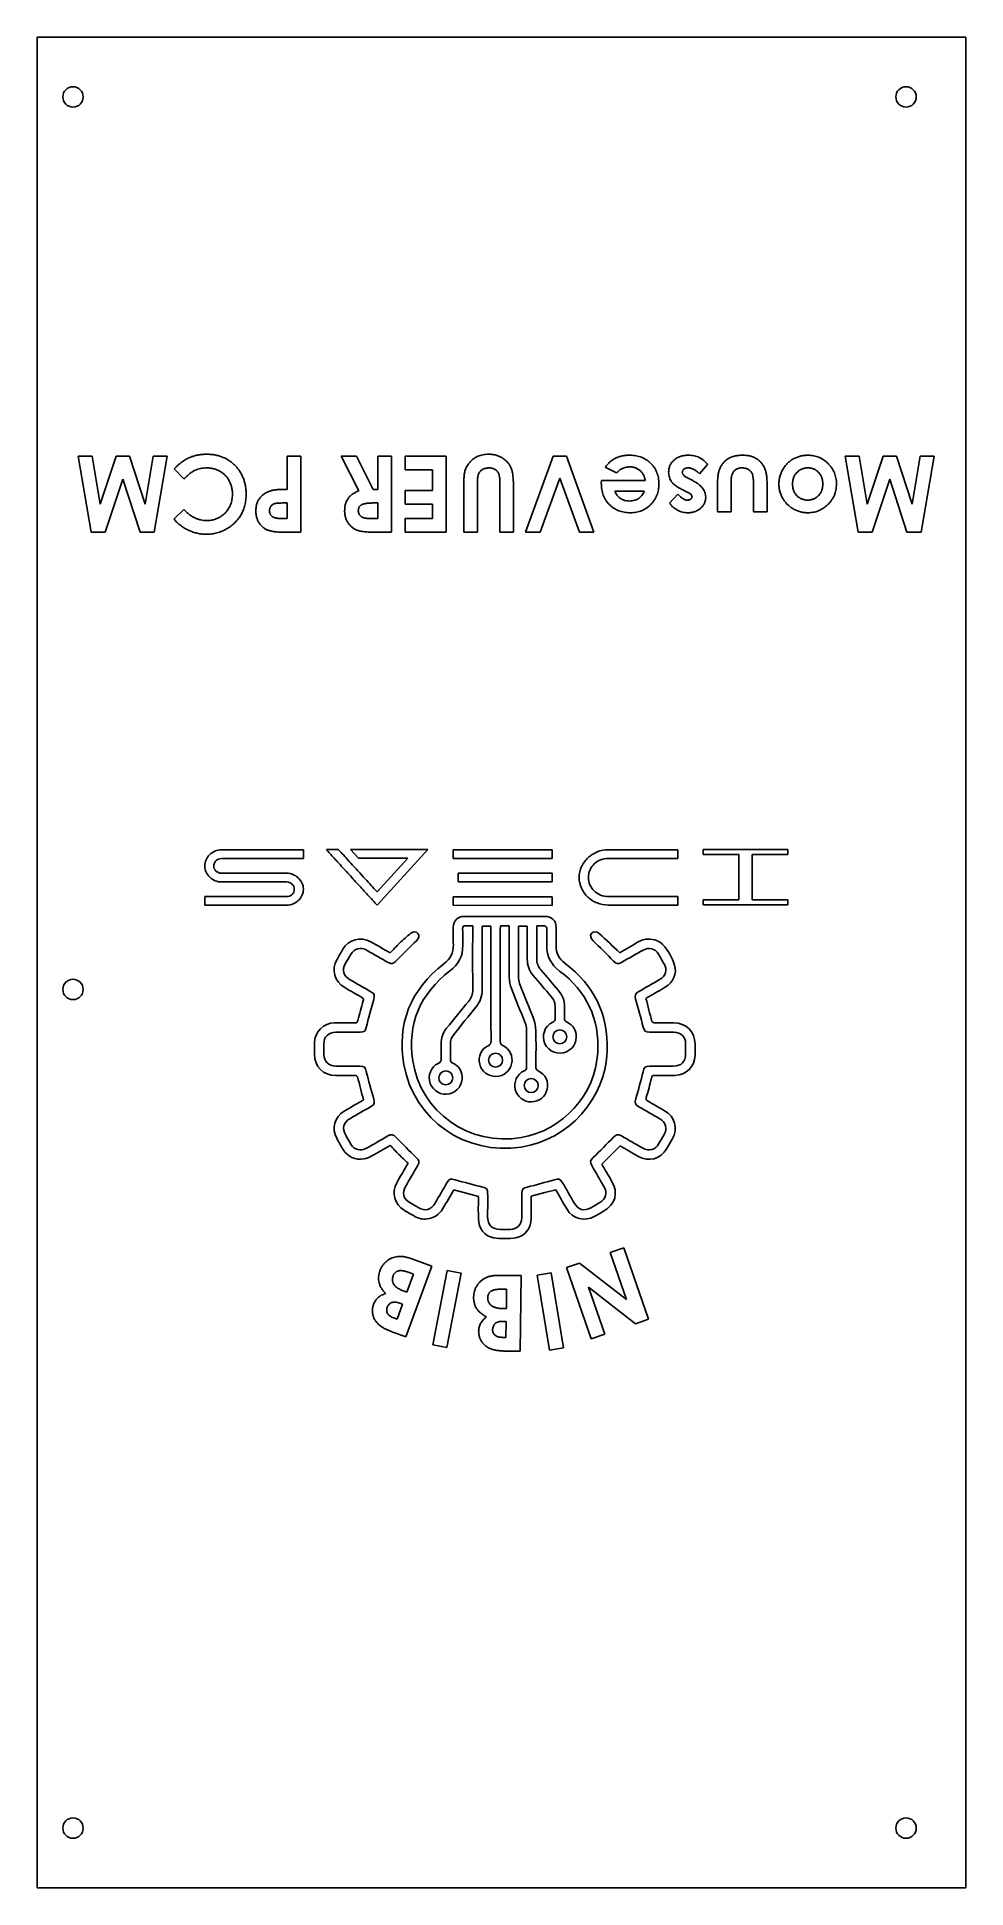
# Model space of a CAD drawing. Header units: millimetres. Extents: x -75 to 80, y 3 to 312.
import ezdxf

# ---------------------------------------------------------------- set-up
doc = ezdxf.new("R2010")
doc.units = ezdxf.units.MM

msp = doc.modelspace()

# ---------------------------------------------------------------- linework, layer by layer
at = {"color": 7, "linetype": 'Continuous', "lineweight": 25}
for p, q in [((-75.5, 3), (-75.5, 312)), ((-75.5, 312), (79.5, 312)), ((79.5, 312), (79.5, 3)), ((-68.62, 242.02), (-66.31, 242.02)), ((-66.47, 229.32), (-68.62, 242.02)), ((-66.31, 242.02), (-64.96, 234)), ((-64.96, 234), (-62.32, 242.02)), ((-62.32, 242.02), (-60.09, 242.02)), ((-60.09, 242.02), (-57.47, 234)), ((-57.47, 234), (-56.11, 242.02)), ((-56.11, 242.02), (-53.8, 242.02)), ((-53.8, 242.02), (-55.95, 229.32)), ((-33.78, 242.02), (-31.5, 242.02)), ((-33.78, 236.49), (-33.78, 242.02)), ((-31.5, 242.02), (-31.5, 229.32)), ((-24.74, 242.02), (-22.21, 242.02)), ((-21.81, 236.23), (-24.74, 242.02)), ((-22.21, 242.02), (-19.41, 236.49)), ((-18.63, 242.02), (-16.35, 242.02)), ((-18.63, 236.49), (-18.63, 242.02)), ((-16.35, 242.02), (-16.35, 229.32)), ((-14.07, 242.02), (-7.24, 242.02)), ((-14.07, 239.74), (-14.07, 242.02)), ((-7.24, 242.02), (-7.24, 229.32)), ((6.03, 229.32), (10.64, 242.02)), ((10.64, 242.02), (12.83, 242.02)), ((12.83, 242.02), (17.43, 229.32)), ((59.36, 242.02), (61.67, 242.02)), ((61.5, 229.32), (59.36, 242.02)), ((61.67, 242.02), (63.02, 234)), ((63.02, 234), (65.66, 242.02)), ((65.66, 242.02), (67.89, 242.02)), ((67.89, 242.02), (70.51, 234)), ((70.51, 234), (71.86, 242.02)), ((71.86, 242.02), (74.17, 242.02)), ((74.17, 242.02), (72.03, 229.32)), ((-61.21, 238.18), (-64.13, 229.32)), ((-58.31, 229.32), (-61.21, 238.18)), ((-50.99, 238.22), (-52.61, 239.92)), ((-9.52, 239.74), (-14.07, 239.74)), ((-9.52, 236.32), (-9.52, 239.74)), ((11.73, 238.34), (8.46, 229.32)), ((15, 229.32), (11.73, 238.34)), ((18.65, 237.52), (18.66, 237.95)), ((18.66, 237.95), (25.98, 237.95)), ((21.21, 239.27), (19.3, 240.18)), ((33.15, 238.33), (33.9, 237.95)), ((36.4, 240.63), (35.02, 239.09)), ((66.77, 238.18), (63.85, 229.32)), ((69.66, 229.32), (66.77, 238.18)), ((-19.41, 236.49), (-18.63, 236.49)), ((-14.07, 236.32), (-9.52, 236.32)), ((-14.07, 234.04), (-14.07, 236.32)), ((-4.31, 229.32), (-4.31, 236.9)), ((-2.03, 237.28), (-2.03, 229.32)), ((1.72, 229.32), (1.72, 237.59)), ((4, 236.9), (4, 229.32)), ((25.82, 236.16), (20.93, 236.16)), ((30.05, 234.17), (31.44, 235.67)), ((32.99, 236.02), (32.16, 236.44)), ((38.03, 232.74), (38.03, 236.64)), ((40.31, 237.27), (40.31, 232.74)), ((44.05, 232.74), (44.05, 237.2)), ((46.33, 236.58), (46.33, 232.74)), ((-52.66, 231.53), (-50.99, 233.12)), ((-33.78, 234.21), (-34.58, 234.21)), ((-33.78, 231.6), (-33.78, 234.21)), ((-18.63, 234.21), (-19.52, 234.21)), ((-18.63, 231.6), (-18.63, 234.21)), ((-9.52, 234.04), (-14.07, 234.04)), ((-9.52, 231.6), (-9.52, 234.04)), ((40.31, 232.74), (38.03, 232.74)), ((46.33, 232.74), (44.05, 232.74)), ((-64.13, 229.32), (-66.47, 229.32)), ((-55.95, 229.32), (-58.31, 229.32)), ((-34.49, 231.6), (-33.78, 231.6)), ((-31.5, 229.32), (-34.04, 229.32)), ((-19.41, 231.6), (-18.63, 231.6)), ((-16.35, 229.32), (-19.01, 229.32)), ((-14.07, 231.6), (-9.52, 231.6)), ((-14.07, 229.32), (-14.07, 231.6)), ((-7.24, 229.32), (-14.07, 229.32)), ((-2.03, 229.32), (-4.31, 229.32)), ((4, 229.32), (1.72, 229.32)), ((8.46, 229.32), (6.03, 229.32)), ((17.43, 229.32), (15, 229.32)), ((63.85, 229.32), (61.5, 229.32)), ((72.03, 229.32), (69.66, 229.32)), ((-31.05, 176.3), (-44.72, 176.3)), ((-31.05, 174.86), (-31.05, 176.3)), ((-25.2, 176.34), (-27.21, 176.34)), ((-10.28, 176.34), (-23.17, 176.34)), ((-23.17, 176.34), (-21.84, 174.9)), ((-18.75, 167.08), (-10.28, 176.34)), ((10.46, 176.32), (-6.05, 176.32)), ((-6.05, 176.32), (-6.05, 174.87)), ((10.46, 174.87), (10.46, 176.32)), ((31.44, 176.32), (19.83, 176.32)), ((31.44, 174.88), (31.44, 176.32)), ((35.67, 176.38), (35.67, 175.54)), ((49.79, 176.38), (35.67, 176.38)), ((49.79, 175.54), (49.79, 176.38)), ((-44.73, 174.86), (-31.05, 174.86)), ((-21.84, 174.9), (-13.63, 174.9)), ((-13.63, 174.9), (-18.75, 169.29)), ((-6.05, 174.87), (10.46, 174.87)), ((19.84, 174.88), (31.44, 174.88)), ((35.67, 175.54), (41.62, 175.54)), ((41.62, 175.54), (41.62, 167.97)), ((43.82, 175.54), (49.79, 175.54)), ((43.82, 167.97), (43.82, 175.54)), ((-33.83, 172.41), (-44.75, 172.41)), ((-44.73, 170.94), (-33.85, 170.94)), ((10.46, 172.39), (-5.25, 172.39)), ((-5.25, 172.39), (-5.25, 170.97)), ((-5.25, 170.97), (10.46, 170.97)), ((10.46, 170.97), (10.46, 172.39)), ((-33.86, 168.51), (-47.52, 168.51)), ((-47.52, 168.51), (-47.52, 167.06)), ((-47.52, 167.06), (-33.85, 167.06)), ((-31.06, 169.71), (-31.06, 169.76)), ((10.46, 168.49), (-6.05, 168.49)), ((-6.05, 168.49), (-6.05, 167.05)), ((-6.05, 167.05), (10.46, 167.04)), ((10.46, 167.04), (10.46, 168.49)), ((19.83, 167.08), (19.83, 167.06)), ((19.83, 167.06), (31.44, 167.06)), ((31.44, 168.51), (19.84, 168.51)), ((31.44, 167.06), (31.44, 168.51)), ((41.62, 167.97), (35.67, 167.97)), ((35.67, 167.97), (35.67, 167.12)), ((35.67, 167.12), (49.79, 167.12)), ((49.79, 167.97), (43.82, 167.97)), ((49.79, 167.12), (49.79, 167.97)), ((0.24, 163.59), (-1.24, 163.59)), ((3.27, 163.61), (1.82, 163.61)), ((6.31, 163.59), (4.87, 163.59)), ((20.14, 109.09), (22.4, 109.87)), ((22.83, 101.26), (20.14, 109.09)), ((22.4, 109.87), (26.51, 97.94)), ((-9.64, 106.81), (-13.94, 94.99)), ((-13.77, 102.45), (-12.67, 105.48)), ((-12.67, 105.48), (-13.23, 105.68)), ((-12.95, 108.01), (-9.64, 106.81)), ((-9.45, 93.69), (-7.08, 106.09)), ((-4.74, 105.64), (-7.1, 93.24)), ((-7.08, 106.09), (-4.74, 105.64)), ((1.76, 105.27), (5.3, 105.22)), ((5.3, 105.22), (5.12, 92.59)), ((7.95, 105.33), (10.31, 105.71)), ((10, 92.81), (7.95, 105.33)), ((10.31, 105.71), (12.36, 93.2)), ((12.84, 106.57), (15.03, 107.33)), ((16.95, 94.65), (12.84, 106.57)), ((15.03, 107.33), (22.83, 101.26)), ((-14.23, 102.62), (-13.77, 102.45)), ((2.86, 102.96), (2.26, 102.97)), ((2.82, 99.72), (2.86, 102.96)), ((16.52, 103.28), (19.22, 95.43)), ((24.34, 97.19), (16.52, 103.28)), ((-15.4, 97.96), (-14.5, 100.45)), ((-14.5, 100.45), (-14.99, 100.62)), ((2.32, 99.73), (2.82, 99.72)), ((-15.98, 98.17), (-15.4, 97.96)), ((2.79, 97.58), (2.26, 97.58)), ((2.75, 94.91), (2.79, 97.58)), ((26.51, 97.94), (24.34, 97.19)), ((-13.94, 94.99), (-15.79, 95.67)), ((-7.1, 93.24), (-9.45, 93.69)), ((2.13, 94.92), (2.75, 94.91)), ((12.36, 93.2), (10, 92.81)), ((19.22, 95.43), (16.95, 94.65)), ((5.12, 92.59), (3.14, 92.62)), ((79.5, 3), (-75.5, 3))]:
    msp.add_line(p, q, dxfattribs=at)
at = {"color": 7, "linetype": 'Continuous', "lineweight": 25, "flags": 128}
for points in [[(18.74, 123.85), (20.44, 125.55), (21.78, 126.89)], [(-5.96, 119.56), (-3.66, 118.94), (-1.86, 118.46)], [(6.95, 118.47), (9.24, 119.08), (11.04, 119.56)]]:
    msp.add_lwpolyline(points, dxfattribs=at)
at = {"color": 7, "linetype": 'Continuous', "lineweight": 25}
for centre in [(-69.5, 302), (69.5, 302), (-69.5, 153), (-69.5, 13), (69.5, 13)]:
    msp.add_circle(centre, 1.7, dxfattribs=at)
for points, knots in [([(-52.61, 239.92), (-52.5, 240.03), (-52.28, 240.25), (-51.94, 240.55), (-51.61, 240.83), (-51.28, 241.08), (-50.96, 241.3), (-50.64, 241.5), (-50.32, 241.67), (-50.01, 241.82), (-49.69, 241.95), (-49.37, 242.05), (-49.04, 242.15), (-48.69, 242.22), (-48.34, 242.28), (-47.97, 242.32), (-47.59, 242.34), (-47.34, 242.35), (-47.21, 242.35)], [0, 0, 0, 0, 0.077784, 0.151817, 0.222542, 0.29028, 0.354643, 0.415801, 0.474713, 0.53043, 0.585584, 0.641307, 0.6979, 0.75542, 0.814521, 0.874876, 0.936669, 1, 1, 1, 1]), ([(-47.21, 242.35), (-46.97, 242.34), (-46.51, 242.33), (-45.83, 242.24), (-45.18, 242.1), (-44.57, 241.89), (-43.99, 241.62), (-43.44, 241.3), (-42.93, 240.91), (-42.45, 240.48), (-42.02, 239.99), (-41.64, 239.47), (-41.33, 238.91), (-41.06, 238.33), (-40.86, 237.7), (-40.72, 237.05), (-40.63, 236.36), (-40.62, 235.89), (-40.61, 235.65)], [0, 0, 0, 0, 0.067374, 0.131832, 0.194455, 0.255566, 0.315587, 0.375625, 0.436133, 0.497772, 0.559461, 0.620267, 0.680775, 0.741575, 0.803222, 0.866497, 0.931913, 1, 1, 1, 1]), ([(-4.31, 236.9), (-4.3, 237.05), (-4.3, 237.35), (-4.29, 237.77), (-4.28, 238.16), (-4.25, 238.51), (-4.23, 238.82), (-4.19, 239.1), (-4.15, 239.34), (-4.09, 239.62), (-3.98, 239.93), (-3.8, 240.3), (-3.57, 240.65), (-3.3, 241), (-3, 241.32), (-2.68, 241.6), (-2.32, 241.83), (-1.95, 242.02), (-1.54, 242.17), (-1.11, 242.27), (-0.65, 242.34), (-0.33, 242.34), (-0.16, 242.35)], [0, 0, 0, 0, 0.058546, 0.112578, 0.161794, 0.206525, 0.246469, 0.282015, 0.313231, 0.339826, 0.389437, 0.440502, 0.493988, 0.550016, 0.606532, 0.661367, 0.714565, 0.767508, 0.821533, 0.878097, 0.937197, 1, 1, 1, 1]), ([(-0.16, 242.35), (-0.05, 242.35), (0.16, 242.34), (0.48, 242.31), (0.79, 242.26), (1.09, 242.19), (1.37, 242.1), (1.65, 241.99), (1.91, 241.87), (2.16, 241.71), (2.4, 241.55), (2.62, 241.38), (2.82, 241.2), (3.01, 241), (3.18, 240.8), (3.33, 240.58), (3.46, 240.36), (3.58, 240.12), (3.68, 239.86), (3.77, 239.55), (3.84, 239.21), (3.9, 238.83), (3.94, 238.4), (3.98, 237.94), (3.99, 237.43), (4, 237.08), (4, 236.9)], [0, 0, 0, 0, 0.04172, 0.082312, 0.121586, 0.160086, 0.198114, 0.235691, 0.272702, 0.309956, 0.346716, 0.38241, 0.417202, 0.451266, 0.484791, 0.517973, 0.551015, 0.584121, 0.619421, 0.659117, 0.703436, 0.75249, 0.806822, 0.866126, 0.930494, 1, 1, 1, 1]), ([(19.3, 240.18), (19.36, 240.26), (19.49, 240.42), (19.68, 240.65), (19.88, 240.87), (20.09, 241.07), (20.31, 241.25), (20.54, 241.41), (20.78, 241.56), (21.03, 241.7), (21.29, 241.81), (21.56, 241.91), (21.84, 241.99), (22.13, 242.07), (22.44, 242.12), (22.75, 242.16), (23.08, 242.18), (23.3, 242.18), (23.42, 242.19)], [0, 0, 0, 0, 0.064594, 0.127677, 0.189421, 0.250023, 0.309772, 0.368532, 0.426849, 0.485408, 0.54424, 0.604522, 0.665627, 0.728603, 0.793422, 0.85988, 0.928684, 1, 1, 1, 1]), ([(23.42, 242.19), (23.59, 242.18), (23.94, 242.17), (24.44, 242.11), (24.91, 242), (25.36, 241.86), (25.79, 241.66), (26.19, 241.43), (26.57, 241.15), (26.92, 240.83), (27.23, 240.49), (27.51, 240.12), (27.74, 239.72), (27.93, 239.3), (28.08, 238.87), (28.18, 238.41), (28.25, 237.93), (28.26, 237.6), (28.26, 237.43)], [0, 0, 0, 0, 0.068971, 0.135075, 0.198869, 0.261184, 0.322125, 0.383004, 0.4443, 0.506346, 0.568167, 0.628923, 0.689056, 0.748781, 0.809084, 0.870922, 0.934372, 1, 1, 1, 1]), ([(29.89, 239.35), (29.89, 239.45), (29.9, 239.65), (29.94, 239.93), (30.01, 240.21), (30.1, 240.47), (30.24, 240.71), (30.39, 240.95), (30.57, 241.17), (30.78, 241.38), (31.02, 241.57), (31.27, 241.74), (31.55, 241.87), (31.84, 241.99), (32.15, 242.08), (32.48, 242.14), (32.83, 242.18), (33.07, 242.18), (33.19, 242.19)], [0, 0, 0, 0, 0.061051, 0.119494, 0.177131, 0.233855, 0.290261, 0.347786, 0.406305, 0.467107, 0.528962, 0.591116, 0.653574, 0.717443, 0.783585, 0.852572, 0.924392, 1, 1, 1, 1]), ([(33.19, 242.19), (33.36, 242.18), (33.68, 242.17), (34.15, 242.1), (34.59, 241.98), (35, 241.81), (35.4, 241.58), (35.76, 241.31), (36.1, 240.99), (36.3, 240.75), (36.4, 240.63)], [0, 0, 0, 0, 0.1321078, 0.259316, 0.3820183, 0.5031131, 0.6231153, 0.7454263, 0.8698709, 1, 1, 1, 1]), ([(38.42, 239.94), (38.46, 240.03), (38.54, 240.21), (38.68, 240.45), (38.84, 240.69), (39.01, 240.9), (39.19, 241.1), (39.39, 241.29), (39.6, 241.45), (39.82, 241.61), (40.07, 241.74), (40.32, 241.87), (40.59, 241.96), (40.88, 242.04), (41.19, 242.11), (41.51, 242.15), (41.84, 242.18), (42.07, 242.18), (42.19, 242.19)], [0, 0, 0, 0, 0.062326, 0.123027, 0.182362, 0.241279, 0.298696, 0.356851, 0.414576, 0.472555, 0.531773, 0.591922, 0.653917, 0.717849, 0.784042, 0.853328, 0.924847, 1, 1, 1, 1]), ([(42.19, 242.19), (42.31, 242.18), (42.56, 242.18), (42.92, 242.14), (43.27, 242.1), (43.59, 242.02), (43.9, 241.93), (44.19, 241.81), (44.46, 241.67), (44.71, 241.51), (44.94, 241.33), (45.15, 241.14), (45.34, 240.93), (45.53, 240.7), (45.68, 240.45), (45.83, 240.19), (45.95, 239.91), (46.02, 239.72), (46.05, 239.62)], [0, 0, 0, 0, 0.075698, 0.148115, 0.217424, 0.283582, 0.347507, 0.409468, 0.469431, 0.528325, 0.586631, 0.64416, 0.701314, 0.758818, 0.817559, 0.876654, 0.937346, 1, 1, 1, 1]), ([(48.29, 237.37), (48.29, 237.48), (48.29, 237.69), (48.32, 238.01), (48.37, 238.32), (48.44, 238.63), (48.54, 238.93), (48.64, 239.22), (48.78, 239.51), (48.93, 239.79), (49.09, 240.07), (49.28, 240.32), (49.48, 240.57), (49.69, 240.8), (49.91, 241.01), (50.16, 241.21), (50.41, 241.39), (50.68, 241.56), (50.97, 241.7), (51.25, 241.83), (51.55, 241.94), (51.85, 242.03), (52.16, 242.1), (52.48, 242.15), (52.81, 242.18), (53.02, 242.18), (53.13, 242.19)], [0, 0, 0, 0, 0.042169, 0.083842, 0.125197, 0.166342, 0.20729, 0.248674, 0.290283, 0.332629, 0.374968, 0.416459, 0.457836, 0.498789, 0.539498, 0.580404, 0.621895, 0.663489, 0.705383, 0.746854, 0.788237, 0.82973, 0.871527, 0.913821, 0.956493, 1, 1, 1, 1]), ([(53.13, 242.19), (53.3, 242.18), (53.61, 242.17), (54.08, 242.11), (54.53, 242), (54.97, 241.84), (55.38, 241.64), (55.77, 241.4), (56.15, 241.12), (56.5, 240.79), (56.83, 240.43), (57.11, 240.06), (57.35, 239.66), (57.55, 239.24), (57.7, 238.8), (57.81, 238.35), (57.88, 237.88), (57.89, 237.55), (57.89, 237.39)], [0, 0, 0, 0, 0.0643854, 0.1269045, 0.1882312, 0.2489344, 0.309795, 0.3708661, 0.4336906, 0.4981293, 0.5625894, 0.6254138, 0.6870638, 0.7480842, 0.8094258, 0.8714103, 0.9346003, 1, 1, 1, 1]), ([(-47.2, 240.07), (-47.37, 240.06), (-47.7, 240.05), (-48.19, 239.98), (-48.66, 239.85), (-49.03, 239.71), (-49.32, 239.56), (-49.55, 239.43), (-49.78, 239.28), (-50.01, 239.11), (-50.25, 238.92), (-50.49, 238.7), (-50.74, 238.47), (-50.91, 238.31), (-50.99, 238.22)], [0, 0, 0, 0, 0.117053, 0.229979, 0.340718, 0.450132, 0.506336, 0.565284, 0.628189, 0.694716, 0.765009, 0.839573, 0.917746, 1, 1, 1, 1]), ([(-42.89, 235.65), (-42.89, 235.75), (-42.9, 235.96), (-42.92, 236.27), (-42.97, 236.57), (-43.03, 236.86), (-43.1, 237.14), (-43.2, 237.42), (-43.31, 237.68), (-43.44, 237.93), (-43.58, 238.18), (-43.74, 238.41), (-43.91, 238.62), (-44.09, 238.83), (-44.3, 239.01), (-44.51, 239.19), (-44.74, 239.35), (-44.98, 239.5), (-45.23, 239.64), (-45.49, 239.75), (-45.76, 239.85), (-46.04, 239.93), (-46.32, 239.99), (-46.6, 240.03), (-46.9, 240.07), (-47.1, 240.07), (-47.2, 240.07)], [0, 0, 0, 0, 0.045993, 0.090653, 0.134142, 0.177355, 0.219295, 0.260941, 0.30214, 0.343266, 0.384147, 0.424348, 0.464388, 0.503978, 0.543795, 0.583781, 0.624404, 0.665346, 0.706652, 0.747661, 0.788862, 0.830193, 0.871687, 0.91372, 0.956581, 1, 1, 1, 1]), ([(-0.11, 240.07), (-0.21, 240.07), (-0.41, 240.06), (-0.7, 240), (-0.97, 239.91), (-1.21, 239.78), (-1.43, 239.62), (-1.6, 239.44), (-1.75, 239.25), (-1.84, 239.06), (-1.89, 238.89), (-1.93, 238.74), (-1.96, 238.56), (-1.99, 238.35), (-2, 238.12), (-2.02, 237.86), (-2.02, 237.58), (-2.03, 237.39), (-2.03, 237.28)], [0, 0, 0, 0, 0.078802, 0.153651, 0.225205, 0.295309, 0.363189, 0.427094, 0.488997, 0.551224, 0.585356, 0.625414, 0.67159, 0.724008, 0.783348, 0.849131, 0.921327, 1, 1, 1, 1]), ([(1.72, 237.59), (1.72, 237.67), (1.72, 237.84), (1.71, 238.07), (1.7, 238.29), (1.68, 238.49), (1.65, 238.67), (1.62, 238.83), (1.58, 238.97), (1.52, 239.13), (1.43, 239.31), (1.29, 239.5), (1.12, 239.67), (0.92, 239.81), (0.7, 239.93), (0.45, 240.01), (0.18, 240.06), (-0.01, 240.07), (-0.11, 240.07)], [0, 0, 0, 0, 0.0722, 0.139453, 0.200317, 0.257076, 0.307727, 0.35357, 0.394321, 0.430047, 0.49654, 0.562447, 0.628663, 0.6973, 0.768279, 0.841291, 0.918398, 1, 1, 1, 1]), ([(23.39, 240.23), (23.29, 240.23), (23.08, 240.22), (22.78, 240.17), (22.49, 240.1), (22.21, 239.99), (21.94, 239.86), (21.68, 239.69), (21.44, 239.5), (21.29, 239.34), (21.21, 239.27)], [0, 0, 0, 0, 0.127629, 0.25134, 0.372249, 0.494281, 0.61618, 0.739791, 0.867336, 1, 1, 1, 1]), ([(25.98, 237.95), (25.96, 238.04), (25.94, 238.2), (25.87, 238.45), (25.79, 238.67), (25.69, 238.89), (25.58, 239.09), (25.45, 239.28), (25.3, 239.46), (25.14, 239.62), (24.96, 239.76), (24.77, 239.89), (24.57, 239.99), (24.36, 240.08), (24.13, 240.15), (23.9, 240.2), (23.65, 240.23), (23.48, 240.23), (23.39, 240.23)], [0, 0, 0, 0, 0.0682237, 0.1340649, 0.1974555, 0.2598604, 0.3204686, 0.3801544, 0.4405695, 0.5007612, 0.5612655, 0.6207515, 0.6807189, 0.7408359, 0.8025313, 0.8661518, 0.9315823, 1, 1, 1, 1]), ([(32.16, 236.44), (32.06, 236.49), (31.85, 236.6), (31.57, 236.76), (31.3, 236.92), (31.07, 237.09), (30.85, 237.26), (30.67, 237.43), (30.51, 237.59), (30.33, 237.82), (30.15, 238.12), (30, 238.5), (29.9, 238.92), (29.89, 239.21), (29.89, 239.35)], [0, 0, 0, 0, 0.089727, 0.174087, 0.252561, 0.326359, 0.394581, 0.457788, 0.516833, 0.57161, 0.676709, 0.781018, 0.887778, 1, 1, 1, 1]), ([(33.15, 240.07), (33.08, 240.07), (32.95, 240.06), (32.75, 240.02), (32.58, 239.95), (32.44, 239.86), (32.32, 239.75), (32.23, 239.63), (32.18, 239.49), (32.17, 239.4), (32.17, 239.35)], [0, 0, 0, 0, 0.15681, 0.301433, 0.435912, 0.565654, 0.685699, 0.794001, 0.897311, 1, 1, 1, 1]), ([(32.17, 239.35), (32.17, 239.31), (32.18, 239.22), (32.23, 239.09), (32.3, 238.96), (32.41, 238.83), (32.55, 238.7), (32.72, 238.57), (32.92, 238.45), (33.07, 238.37), (33.15, 238.33)], [0, 0, 0, 0, 0.088083, 0.180852, 0.282345, 0.395671, 0.521905, 0.665304, 0.824226, 1, 1, 1, 1]), ([(35.02, 239.09), (34.95, 239.16), (34.82, 239.3), (34.59, 239.49), (34.35, 239.66), (34.1, 239.8), (33.84, 239.92), (33.6, 240.01), (33.37, 240.06), (33.22, 240.06), (33.15, 240.07)], [0, 0, 0, 0, 0.135965, 0.270697, 0.406484, 0.543291, 0.674209, 0.793235, 0.901743, 1, 1, 1, 1]), ([(33.9, 237.95), (34.07, 237.85), (34.4, 237.68), (34.85, 237.38), (35.22, 237.05), (35.53, 236.72), (35.78, 236.36), (35.95, 235.98), (36.06, 235.58), (36.07, 235.31), (36.07, 235.18)], [0, 0, 0, 0, 0.156988, 0.301358, 0.433435, 0.556578, 0.671116, 0.781755, 0.890061, 1, 1, 1, 1]), ([(38.03, 236.64), (38.03, 236.84), (38.03, 237.21), (38.05, 237.74), (38.08, 238.22), (38.12, 238.66), (38.17, 239.05), (38.24, 239.39), (38.32, 239.69), (38.39, 239.86), (38.42, 239.94)], [0, 0, 0, 0, 0.173514, 0.332679, 0.477556, 0.609086, 0.725856, 0.830625, 0.921263, 1, 1, 1, 1]), ([(40.47, 238.98), (40.45, 238.94), (40.42, 238.86), (40.39, 238.71), (40.36, 238.54), (40.35, 238.34), (40.33, 238.12), (40.32, 237.86), (40.31, 237.58), (40.31, 237.38), (40.31, 237.27)], [0, 0, 0, 0, 0.0701219, 0.1547861, 0.2551582, 0.3710705, 0.5045194, 0.6525341, 0.8181631, 1, 1, 1, 1]), ([(42.18, 240.07), (42.08, 240.07), (41.88, 240.06), (41.6, 240.01), (41.34, 239.92), (41.11, 239.8), (40.9, 239.64), (40.73, 239.45), (40.58, 239.23), (40.5, 239.06), (40.47, 238.98)], [0, 0, 0, 0, 0.139632, 0.269441, 0.393161, 0.513674, 0.630809, 0.750126, 0.871631, 1, 1, 1, 1]), ([(44.05, 237.2), (44.05, 237.3), (44.05, 237.5), (44.04, 237.79), (44.03, 238.05), (44.01, 238.29), (43.98, 238.5), (43.95, 238.69), (43.91, 238.86), (43.85, 239.04), (43.75, 239.24), (43.61, 239.45), (43.44, 239.64), (43.24, 239.79), (43.01, 239.92), (42.75, 240), (42.48, 240.06), (42.28, 240.07), (42.18, 240.07)], [0, 0, 0, 0, 0.079236, 0.152074, 0.218537, 0.279308, 0.333243, 0.381642, 0.424614, 0.461281, 0.528139, 0.592279, 0.655165, 0.71946, 0.784907, 0.852336, 0.92321, 1, 1, 1, 1]), ([(46.05, 239.62), (46.08, 239.54), (46.13, 239.38), (46.18, 239.1), (46.23, 238.79), (46.27, 238.43), (46.3, 238.02), (46.32, 237.58), (46.33, 237.09), (46.33, 236.75), (46.33, 236.58)], [0, 0, 0, 0, 0.078489, 0.169084, 0.27382, 0.391507, 0.522919, 0.668204, 0.826661, 1, 1, 1, 1]), ([(53.1, 240.07), (53.01, 240.07), (52.84, 240.06), (52.58, 240.02), (52.34, 239.97), (52.1, 239.88), (51.88, 239.78), (51.67, 239.65), (51.47, 239.49), (51.29, 239.31), (51.11, 239.12), (50.97, 238.91), (50.84, 238.69), (50.74, 238.45), (50.66, 238.2), (50.61, 237.93), (50.57, 237.66), (50.57, 237.47), (50.57, 237.37)], [0, 0, 0, 0, 0.064457, 0.126372, 0.186903, 0.246052, 0.30529, 0.365023, 0.425365, 0.48738, 0.549967, 0.611202, 0.672962, 0.734476, 0.798087, 0.862669, 0.930055, 1, 1, 1, 1]), ([(55.61, 237.37), (55.61, 237.47), (55.61, 237.66), (55.57, 237.94), (55.52, 238.21), (55.44, 238.46), (55.34, 238.7), (55.22, 238.92), (55.07, 239.13), (54.9, 239.32), (54.72, 239.5), (54.53, 239.65), (54.32, 239.78), (54.1, 239.89), (53.87, 239.97), (53.62, 240.03), (53.37, 240.06), (53.19, 240.07), (53.1, 240.07)], [0, 0, 0, 0, 0.071383, 0.139503, 0.204879, 0.268679, 0.3307, 0.391808, 0.453225, 0.51513, 0.57646, 0.636495, 0.695036, 0.753897, 0.813221, 0.873334, 0.935352, 1, 1, 1, 1]), ([(-40.61, 235.65), (-40.62, 235.5), (-40.62, 235.19), (-40.66, 234.73), (-40.73, 234.29), (-40.82, 233.86), (-40.94, 233.44), (-41.08, 233.04), (-41.25, 232.64), (-41.45, 232.27), (-41.67, 231.91), (-41.92, 231.57), (-42.19, 231.24), (-42.48, 230.94), (-42.79, 230.65), (-43.12, 230.37), (-43.48, 230.12), (-43.86, 229.89), (-44.26, 229.68), (-44.66, 229.5), (-45.07, 229.34), (-45.49, 229.22), (-45.92, 229.12), (-46.35, 229.05), (-46.8, 229.01), (-47.09, 229), (-47.24, 229)], [0, 0, 0, 0, 0.044664, 0.088513, 0.131203, 0.172894, 0.214224, 0.254981, 0.29551, 0.336104, 0.376307, 0.416502, 0.456487, 0.49665, 0.537344, 0.578234, 0.620038, 0.662736, 0.7054, 0.747653, 0.78943, 0.831265, 0.872823, 0.914869, 0.957026, 1, 1, 1, 1]), ([(-47.15, 231.28), (-47.01, 231.28), (-46.72, 231.29), (-46.29, 231.35), (-45.89, 231.45), (-45.5, 231.59), (-45.12, 231.76), (-44.77, 231.98), (-44.43, 232.24), (-44.12, 232.53), (-43.84, 232.85), (-43.58, 233.2), (-43.37, 233.56), (-43.2, 233.94), (-43.06, 234.34), (-42.96, 234.76), (-42.91, 235.2), (-42.9, 235.5), (-42.89, 235.65)], [0, 0, 0, 0, 0.064704, 0.127687, 0.188852, 0.249119, 0.309451, 0.370006, 0.432103, 0.495543, 0.559335, 0.62158, 0.683032, 0.744563, 0.806119, 0.869015, 0.93343, 1, 1, 1, 1]), ([(-38.99, 232.93), (-38.98, 233.04), (-38.98, 233.24), (-38.95, 233.55), (-38.89, 233.84), (-38.82, 234.12), (-38.72, 234.39), (-38.59, 234.64), (-38.45, 234.87), (-38.28, 235.1), (-38.1, 235.3), (-37.9, 235.5), (-37.68, 235.67), (-37.45, 235.83), (-37.2, 235.97), (-36.94, 236.1), (-36.66, 236.21), (-36.46, 236.26), (-36.36, 236.29)], [0, 0, 0, 0, 0.06886, 0.135319, 0.199246, 0.261493, 0.32265, 0.382734, 0.442506, 0.502302, 0.56275, 0.62233, 0.682264, 0.743658, 0.805055, 0.868096, 0.933125, 1, 1, 1, 1]), ([(-36.36, 236.29), (-36.3, 236.31), (-36.16, 236.34), (-35.92, 236.38), (-35.65, 236.41), (-35.35, 236.44), (-35.01, 236.46), (-34.63, 236.47), (-34.21, 236.49), (-33.93, 236.49), (-33.78, 236.49)], [0, 0, 0, 0, 0.077373, 0.167614, 0.272108, 0.390016, 0.521363, 0.667272, 0.82681, 1, 1, 1, 1]), ([(-24.17, 232.93), (-24.17, 233.03), (-24.16, 233.23), (-24.14, 233.51), (-24.09, 233.79), (-24.03, 234.05), (-23.95, 234.31), (-23.84, 234.54), (-23.72, 234.77), (-23.58, 234.98), (-23.43, 235.18), (-23.25, 235.37), (-23.06, 235.55), (-22.84, 235.71), (-22.61, 235.86), (-22.36, 235.99), (-22.09, 236.12), (-21.9, 236.19), (-21.81, 236.23)], [0, 0, 0, 0, 0.068738, 0.134783, 0.198527, 0.260938, 0.320957, 0.379897, 0.438493, 0.496142, 0.55425, 0.612731, 0.672493, 0.733974, 0.796799, 0.861942, 0.929401, 1, 1, 1, 1]), ([(23.52, 232.58), (23.35, 232.58), (23, 232.59), (22.5, 232.65), (22.02, 232.76), (21.56, 232.91), (21.13, 233.1), (20.73, 233.34), (20.35, 233.61), (20, 233.93), (19.68, 234.28), (19.4, 234.66), (19.17, 235.08), (18.98, 235.51), (18.83, 235.98), (18.73, 236.47), (18.66, 236.99), (18.66, 237.34), (18.65, 237.52)], [0, 0, 0, 0, 0.067483, 0.132496, 0.19493, 0.255917, 0.31585, 0.37541, 0.435095, 0.49575, 0.556647, 0.616595, 0.676841, 0.737668, 0.799584, 0.863609, 0.930238, 1, 1, 1, 1]), ([(20.93, 236.16), (20.97, 236.04), (21.06, 235.81), (21.26, 235.5), (21.51, 235.22), (21.81, 234.98), (22.15, 234.78), (22.52, 234.64), (22.92, 234.55), (23.2, 234.54), (23.34, 234.53)], [0, 0, 0, 0, 0.119319, 0.236969, 0.3564, 0.480912, 0.607821, 0.734758, 0.864645, 1, 1, 1, 1]), ([(23.34, 234.53), (23.49, 234.54), (23.79, 234.55), (24.22, 234.65), (24.63, 234.81), (24.87, 234.96), (24.99, 235.04)], [0, 0, 0, 0, 0.261261, 0.510299, 0.755201, 1, 1, 1, 1]), ([(28.26, 237.43), (28.26, 237.26), (28.25, 236.93), (28.18, 236.43), (28.08, 235.97), (27.93, 235.52), (27.74, 235.09), (27.5, 234.69), (27.23, 234.31), (26.91, 233.95), (26.57, 233.63), (26.2, 233.35), (25.8, 233.11), (25.39, 232.92), (24.95, 232.76), (24.5, 232.66), (24.02, 232.59), (23.69, 232.58), (23.52, 232.58)], [0, 0, 0, 0, 0.0674596, 0.1327238, 0.1956892, 0.2575156, 0.3187717, 0.3797961, 0.4415095, 0.5042271, 0.5668747, 0.6281134, 0.6884446, 0.7484534, 0.8089103, 0.8705691, 0.9342158, 1, 1, 1, 1]), ([(24.99, 235.04), (25.07, 235.1), (25.23, 235.23), (25.43, 235.49), (25.64, 235.8), (25.76, 236.04), (25.82, 236.16)], [0, 0, 0, 0, 0.205424, 0.439338, 0.701978, 1, 1, 1, 1]), ([(31.44, 235.67), (31.51, 235.6), (31.65, 235.45), (31.85, 235.25), (32.05, 235.08), (32.25, 234.94), (32.44, 234.83), (32.62, 234.75), (32.81, 234.7), (32.93, 234.7), (32.99, 234.7)], [0, 0, 0, 0, 0.165968, 0.3174339, 0.4569838, 0.584477, 0.6998243, 0.8068153, 0.9061092, 1, 1, 1, 1]), ([(33.79, 235.26), (33.79, 235.32), (33.78, 235.45), (33.68, 235.59), (33.56, 235.7), (33.41, 235.8), (33.22, 235.91), (33.07, 235.98), (32.99, 236.02)], [0, 0, 0, 0, 0.152852, 0.318315, 0.42463, 0.57319, 0.764366, 1, 1, 1, 1]), ([(32.99, 234.7), (33.05, 234.7), (33.16, 234.7), (33.32, 234.73), (33.46, 234.78), (33.58, 234.85), (33.67, 234.94), (33.74, 235.04), (33.79, 235.15), (33.79, 235.22), (33.79, 235.26)], [0, 0, 0, 0, 0.16199, 0.31016, 0.443203, 0.56762, 0.683715, 0.791414, 0.893097, 1, 1, 1, 1]), ([(36.07, 235.18), (36.07, 235.09), (36.07, 234.91), (36.02, 234.66), (35.96, 234.41), (35.87, 234.18), (35.75, 233.95), (35.6, 233.74), (35.43, 233.53), (35.23, 233.34), (35.02, 233.16), (34.78, 233), (34.54, 232.87), (34.27, 232.76), (34, 232.68), (33.7, 232.62), (33.4, 232.59), (33.19, 232.58), (33.08, 232.58)], [0, 0, 0, 0, 0.059927, 0.117647, 0.174892, 0.231753, 0.289415, 0.347842, 0.408344, 0.471428, 0.53525, 0.598305, 0.661381, 0.725403, 0.790951, 0.857887, 0.927422, 1, 1, 1, 1]), ([(53.15, 232.58), (53.04, 232.58), (52.82, 232.58), (52.51, 232.62), (52.19, 232.67), (51.89, 232.74), (51.58, 232.83), (51.28, 232.94), (50.99, 233.07), (50.7, 233.22), (50.43, 233.39), (50.16, 233.57), (49.92, 233.77), (49.69, 233.98), (49.47, 234.21), (49.27, 234.45), (49.09, 234.71), (48.92, 234.98), (48.77, 235.26), (48.64, 235.54), (48.53, 235.84), (48.44, 236.13), (48.37, 236.43), (48.32, 236.74), (48.29, 237.06), (48.29, 237.27), (48.29, 237.37)], [0, 0, 0, 0, 0.042594, 0.084354, 0.126128, 0.16776, 0.209341, 0.251243, 0.293413, 0.336301, 0.379016, 0.421143, 0.462607, 0.504121, 0.545145, 0.586305, 0.627884, 0.669742, 0.711585, 0.752838, 0.793995, 0.834611, 0.875591, 0.916649, 0.958077, 1, 1, 1, 1]), ([(50.57, 237.37), (50.57, 237.27), (50.57, 237.08), (50.6, 236.8), (50.66, 236.54), (50.74, 236.29), (50.84, 236.06), (50.96, 235.84), (51.11, 235.63), (51.27, 235.44), (51.46, 235.26), (51.65, 235.11), (51.86, 234.98), (52.09, 234.88), (52.32, 234.8), (52.57, 234.74), (52.83, 234.7), (53, 234.7), (53.09, 234.7)], [0, 0, 0, 0, 0.070237, 0.137829, 0.20268, 0.265383, 0.326911, 0.388092, 0.449078, 0.510655, 0.571635, 0.632229, 0.691365, 0.750585, 0.810562, 0.871346, 0.934659, 1, 1, 1, 1]), ([(53.09, 234.7), (53.18, 234.7), (53.36, 234.7), (53.61, 234.74), (53.85, 234.79), (54.08, 234.88), (54.31, 234.98), (54.51, 235.11), (54.71, 235.27), (54.9, 235.44), (55.06, 235.64), (55.21, 235.84), (55.33, 236.07), (55.44, 236.3), (55.52, 236.55), (55.57, 236.81), (55.61, 237.09), (55.61, 237.27), (55.61, 237.37)], [0, 0, 0, 0, 0.064417, 0.126806, 0.187278, 0.246584, 0.305528, 0.365271, 0.425665, 0.48781, 0.550554, 0.612189, 0.673663, 0.735729, 0.798731, 0.863287, 0.930664, 1, 1, 1, 1]), ([(57.89, 237.39), (57.89, 237.21), (57.88, 236.87), (57.8, 236.37), (57.68, 235.88), (57.51, 235.42), (57.28, 234.99), (57.01, 234.57), (56.69, 234.18), (56.44, 233.94), (56.32, 233.82)], [0, 0, 0, 0, 0.130489, 0.256474, 0.379237, 0.500978, 0.622367, 0.744855, 0.870259, 1, 1, 1, 1]), ([(-50.99, 233.12), (-50.85, 232.98), (-50.57, 232.69), (-50.12, 232.31), (-49.66, 231.99), (-49.19, 231.73), (-48.7, 231.53), (-48.2, 231.38), (-47.68, 231.29), (-47.33, 231.28), (-47.15, 231.28)], [0, 0, 0, 0, 0.1394213, 0.2727768, 0.3995333, 0.522552, 0.6426395, 0.761569, 0.879788, 1, 1, 1, 1]), ([(-34.04, 229.32), (-34.21, 229.32), (-34.53, 229.32), (-34.99, 229.34), (-35.42, 229.37), (-35.81, 229.41), (-36.16, 229.47), (-36.48, 229.53), (-36.76, 229.6), (-37.02, 229.69), (-37.24, 229.8), (-37.45, 229.91), (-37.65, 230.04), (-37.84, 230.19), (-38.01, 230.35), (-38.18, 230.52), (-38.33, 230.71), (-38.46, 230.91), (-38.59, 231.13), (-38.69, 231.36), (-38.78, 231.59), (-38.86, 231.84), (-38.92, 232.1), (-38.96, 232.37), (-38.98, 232.64), (-38.98, 232.83), (-38.99, 232.93)], [0, 0, 0, 0, 0.070783, 0.136555, 0.197017, 0.252929, 0.303694, 0.349727, 0.39125, 0.428489, 0.463067, 0.497162, 0.531015, 0.564461, 0.597691, 0.631413, 0.66559, 0.700444, 0.735875, 0.771087, 0.80697, 0.843531, 0.880937, 0.919293, 0.959179, 1, 1, 1, 1]), ([(-34.58, 234.21), (-34.73, 234.21), (-35, 234.2), (-35.37, 234.18), (-35.66, 234.14), (-35.9, 234.09), (-36.08, 234.01), (-36.24, 233.91), (-36.38, 233.79), (-36.5, 233.65), (-36.59, 233.49), (-36.66, 233.32), (-36.7, 233.13), (-36.7, 233), (-36.71, 232.93)], [0, 0, 0, 0, 0.155196, 0.285563, 0.390594, 0.471085, 0.538572, 0.603034, 0.666661, 0.730973, 0.795734, 0.860196, 0.928104, 1, 1, 1, 1]), ([(-36.71, 232.93), (-36.7, 232.87), (-36.7, 232.75), (-36.67, 232.59), (-36.63, 232.43), (-36.56, 232.29), (-36.48, 232.16), (-36.37, 232.04), (-36.25, 231.94), (-36.16, 231.88), (-36.11, 231.85)], [0, 0, 0, 0, 0.137806, 0.267377, 0.390497, 0.510067, 0.629459, 0.747795, 0.871868, 1, 1, 1, 1]), ([(-36.11, 231.85), (-36.07, 231.83), (-35.98, 231.79), (-35.84, 231.74), (-35.67, 231.7), (-35.48, 231.66), (-35.26, 231.64), (-35.03, 231.61), (-34.77, 231.61), (-34.59, 231.6), (-34.49, 231.6)], [0, 0, 0, 0, 0.082101, 0.173825, 0.278953, 0.396639, 0.527316, 0.671298, 0.828754, 1, 1, 1, 1]), ([(-19.01, 229.32), (-19.19, 229.32), (-19.52, 229.32), (-20.01, 229.34), (-20.46, 229.37), (-20.87, 229.41), (-21.24, 229.46), (-21.57, 229.52), (-21.86, 229.6), (-22.11, 229.68), (-22.35, 229.78), (-22.56, 229.9), (-22.76, 230.03), (-22.95, 230.18), (-23.14, 230.34), (-23.3, 230.51), (-23.46, 230.7), (-23.61, 230.91), (-23.74, 231.13), (-23.86, 231.36), (-23.95, 231.59), (-24.03, 231.84), (-24.09, 232.1), (-24.14, 232.37), (-24.17, 232.65), (-24.17, 232.83), (-24.17, 232.93)], [0, 0, 0, 0, 0.072858, 0.140126, 0.202191, 0.258785, 0.31065, 0.356897, 0.398298, 0.435139, 0.469338, 0.502878, 0.535973, 0.569621, 0.602796, 0.636402, 0.67065, 0.705713, 0.741084, 0.776499, 0.811858, 0.848034, 0.884571, 0.922007, 0.960215, 1, 1, 1, 1]), ([(-19.52, 234.21), (-19.63, 234.21), (-19.84, 234.2), (-20.14, 234.19), (-20.41, 234.17), (-20.65, 234.13), (-20.87, 234.1), (-21.07, 234.04), (-21.24, 233.98), (-21.38, 233.91), (-21.5, 233.83), (-21.6, 233.73), (-21.69, 233.62), (-21.77, 233.5), (-21.82, 233.37), (-21.86, 233.22), (-21.89, 233.07), (-21.89, 232.96), (-21.89, 232.9)], [0, 0, 0, 0, 0.105558, 0.202122, 0.290736, 0.370617, 0.442748, 0.507764, 0.565672, 0.616562, 0.663447, 0.708377, 0.753458, 0.798569, 0.845127, 0.893728, 0.944698, 1, 1, 1, 1]), ([(-21.89, 232.9), (-21.89, 232.83), (-21.88, 232.7), (-21.83, 232.51), (-21.75, 232.33), (-21.64, 232.17), (-21.5, 232.03), (-21.34, 231.91), (-21.16, 231.81), (-21, 231.74), (-20.84, 231.7), (-20.7, 231.67), (-20.54, 231.65), (-20.36, 231.63), (-20.15, 231.62), (-19.92, 231.61), (-19.67, 231.6), (-19.5, 231.6), (-19.41, 231.6)], [0, 0, 0, 0, 0.063753, 0.124452, 0.185322, 0.2467, 0.3093, 0.372394, 0.436875, 0.505164, 0.543418, 0.588552, 0.639762, 0.697972, 0.76333, 0.83502, 0.913895, 1, 1, 1, 1]), ([(33.08, 232.58), (32.93, 232.58), (32.64, 232.59), (32.21, 232.68), (31.79, 232.8), (31.39, 232.98), (31, 233.21), (30.65, 233.49), (30.33, 233.81), (30.14, 234.05), (30.05, 234.17)], [0, 0, 0, 0, 0.124587, 0.246707, 0.369267, 0.493091, 0.618136, 0.742398, 0.869271, 1, 1, 1, 1]), ([(56.32, 233.82), (56.2, 233.72), (55.98, 233.53), (55.61, 233.28), (55.23, 233.06), (54.84, 232.88), (54.43, 232.75), (54.01, 232.65), (53.58, 232.59), (53.29, 232.58), (53.15, 232.58)], [0, 0, 0, 0, 0.131014, 0.258464, 0.38258, 0.504991, 0.627227, 0.749297, 0.87369, 1, 1, 1, 1]), ([(-47.24, 229), (-47.37, 229), (-47.63, 229), (-48.01, 229.03), (-48.38, 229.08), (-48.76, 229.16), (-49.13, 229.25), (-49.49, 229.36), (-49.85, 229.5), (-50.21, 229.65), (-50.56, 229.82), (-50.9, 230.01), (-51.22, 230.22), (-51.53, 230.45), (-51.84, 230.69), (-52.13, 230.95), (-52.4, 231.23), (-52.58, 231.43), (-52.66, 231.53)], [0, 0, 0, 0, 0.062271, 0.123894, 0.185053, 0.246821, 0.308411, 0.370089, 0.432573, 0.495743, 0.559165, 0.621751, 0.684418, 0.747006, 0.809457, 0.872518, 0.935774, 1, 1, 1, 1]), ([(2.51, 165.2), (0.28, 165.2), (-1.96, 165.2), (-4.19, 165.19), (-5.34, 165.19), (-6.03, 164.49), (-6.04, 163.36), (-6.04, 162.39), (-6.06, 161.43), (-6.03, 160.46), (-5.98, 159.1), (-6.56, 158.11), (-7.63, 157.28), (-13.17, 152.96), (-15.52, 147.28), (-14.27, 140.39)], [7, 7, 7, 7, 8, 8, 8, 9, 9, 9, 10, 10, 10, 11, 11, 11, 12, 12, 12, 12]), ([(-14.27, 140.39), (-12.58, 131.15), (-4.03, 125.28), (5.3, 126.69), (13.19, 127.88), (19.4, 134.8), (19.65, 142.76), (19.84, 148.83), (17.45, 153.71), (12.59, 157.37), (11.6, 158.12), (11.09, 159.07), (11.11, 160.31), (11.12, 161.29), (11.11, 162.28), (11.11, 163.26), (11.11, 164.54), (10.45, 165.19), (9.17, 165.2)], [1, 1, 1, 1, 2, 2, 2, 3, 3, 3, 4, 4, 4, 5, 5, 5, 6, 6, 6, 7, 7, 7, 7]), ([(-16.57, 159.1), (-17.66, 159.73), (-18.74, 160.36), (-19.83, 160.97), (-21.51, 161.9), (-23.49, 161.36), (-24.47, 159.7), (-24.8, 159.14), (-25.13, 158.58), (-25.44, 158.02)], [34, 34, 34, 34, 35, 35, 35, 36, 36, 36, 37, 37, 37, 37]), ([(-20.4, 159.5), (-19.23, 158.83), (-18.06, 158.15), (-16.89, 157.48), (-16.39, 157.19), (-16.07, 157.26), (-15.69, 157.65), (-14.51, 158.84), (-13.32, 160.02), (-12.12, 161.2), (-11.75, 161.57), (-11.66, 161.99), (-11.94, 162.35), (-12.23, 162.71), (-12.72, 162.75), (-13.14, 162.39), (-13.77, 161.86), (-14.4, 161.31), (-15, 160.73)], [38, 38, 38, 38, 39, 39, 39, 40, 40, 40, 41, 41, 41, 42, 42, 42, 43, 43, 43, 44, 44, 44, 44]), ([(-4.47, 160.33), (-4.44, 158.55), (-5.18, 157.18), (-6.6, 156.1), (-11.56, 152.3), (-13.75, 147.26), (-12.81, 141.09), (-11.49, 132.47), (-3.36, 126.8), (5.26, 128.27), (12.24, 129.46), (17.68, 135.45), (18.06, 142.5), (18.37, 148.13), (16.2, 152.67), (11.69, 156.08), (10.27, 157.16), (9.52, 158.52), (9.55, 160.31), (9.57, 161.27), (9.57, 162.23), (9.54, 163.2), (9.54, 163.34), (9.38, 163.6), (9.28, 163.61)], [3, 3, 3, 3, 4, 4, 4, 5, 5, 5, 6, 6, 6, 7, 7, 7, 8, 8, 8, 9, 9, 9, 10, 10, 10, 11, 11, 11, 11]), ([(-3.47, 151.05), (-3.01, 151.61), (-2.8, 152.21), (-2.8, 152.93), (-2.82, 156.31), (-2.81, 159.68), (-2.81, 163.06), (-2.81, 163.22), (-2.81, 163.39), (-2.81, 163.63)], [76, 76, 76, 76, 77, 77, 77, 78, 78, 78, 79, 79, 79, 79]), ([(-1.24, 163.59), (-1.24, 163.35), (-1.24, 163.16), (-1.24, 162.96), (-1.24, 159.62), (-1.25, 156.27), (-1.23, 152.93), (-1.23, 151.83), (-1.57, 150.89), (-2.27, 150.04)], [61, 61, 61, 61, 62, 62, 62, 63, 63, 63, 64, 64, 64, 64]), ([(-0.23, 143.6), (0.17, 143.79), (0.25, 144.01), (0.25, 144.4), (0.24, 150.6), (0.24, 156.8), (0.24, 163.01), (0.24, 163.2), (0.24, 163.39), (0.24, 163.59)], [57, 57, 57, 57, 58, 58, 58, 59, 59, 59, 60, 60, 60, 60]), ([(1.82, 163.61), (1.81, 163.41), (1.8, 163.23), (1.8, 163.06), (1.8, 156.82), (1.8, 150.58), (1.79, 144.34), (1.79, 143.99), (1.87, 143.79), (2.22, 143.63), (3.38, 143.1), (3.97, 141.82), (3.69, 140.6), (3.4, 139.35), (2.34, 138.49), (1.07, 138.47)], [50, 50, 50, 50, 51, 51, 51, 52, 52, 52, 53, 53, 53, 54, 54, 54, 55, 55, 55, 55]), ([(4.87, 163.59), (4.86, 163.46), (4.84, 163.38), (4.84, 163.3), (4.84, 160.47), (4.83, 157.64), (4.86, 154.81), (4.86, 154.44), (4.97, 154.06), (5.11, 153.71), (5.84, 151.85), (6.63, 150.02), (7.33, 148.15), (7.57, 147.51), (7.71, 146.8), (7.73, 146.12), (7.78, 144.11), (7.75, 142.1), (7.74, 140.08), (7.74, 139.75), (7.8, 139.56), (8.14, 139.4), (9.32, 138.86), (9.92, 137.57), (9.62, 136.33), (9.33, 135.1), (8.24, 134.24), (6.97, 134.23), (5.72, 134.21), (4.58, 135.1), (4.29, 136.3), (3.99, 137.58), (4.58, 138.86), (5.78, 139.41), (6.1, 139.56), (6.18, 139.72), (6.18, 140.04), (6.17, 142.12), (6.19, 144.2), (6.16, 146.28), (6.16, 146.67), (6.08, 147.08), (5.94, 147.44), (5.19, 149.34), (4.39, 151.23), (3.66, 153.14), (3.44, 153.73), (3.3, 154.39), (3.29, 155.02), (3.25, 157.68), (3.27, 160.34), (3.27, 163.01), (3.27, 163.2), (3.27, 163.39), (3.27, 163.61)], [31, 31, 31, 31, 32, 32, 32, 33, 33, 33, 34, 34, 34, 35, 35, 35, 36, 36, 36, 37, 37, 37, 38, 38, 38, 39, 39, 39, 40, 40, 40, 41, 41, 41, 42, 42, 42, 43, 43, 43, 44, 44, 44, 45, 45, 45, 46, 46, 46, 47, 47, 47, 48, 48, 48, 49, 49, 49, 49]), ([(7.31, 155.32), (6.63, 156.12), (6.3, 157.03), (6.3, 158.07), (6.31, 159.71), (6.31, 161.36), (6.31, 163.01), (6.31, 163.2), (6.31, 163.39), (6.31, 163.59)], [27, 27, 27, 27, 28, 28, 28, 29, 29, 29, 30, 30, 30, 30]), ([(7.87, 163.63), (7.87, 163.4), (7.87, 163.22), (7.87, 163.04), (7.87, 161.43), (7.89, 159.82), (7.87, 158.2), (7.86, 157.45), (8.09, 156.82), (8.58, 156.25)], [12, 12, 12, 12, 13, 13, 13, 14, 14, 14, 15, 15, 15, 15]), ([(21.72, 159.14), (20.55, 160.24), (19.44, 161.29), (18.31, 162.32), (17.84, 162.74), (17.34, 162.73), (17.03, 162.36), (16.72, 161.98), (16.85, 161.55), (17.3, 161.11), (18.44, 160.01), (19.56, 158.9), (20.66, 157.77), (21.16, 157.25), (21.42, 157.17), (22.04, 157.52), (23.24, 158.21), (24.43, 158.91), (25.64, 159.58), (26.61, 160.13), (27.61, 159.85), (28.19, 158.91), (28.51, 158.38), (28.81, 157.85), (29.11, 157.31), (29.72, 156.25), (29.44, 155.25), (28.38, 154.64)], [108, 108, 108, 108, 109, 109, 109, 110, 110, 110, 111, 111, 111, 112, 112, 112, 113, 113, 113, 114, 114, 114, 115, 115, 115, 116, 116, 116, 117, 117, 117, 117]), ([(26.53, 151.77), (27.49, 152.32), (28.45, 152.85), (29.39, 153.42), (30.66, 154.19), (31.31, 155.65), (30.88, 157.07), (30.49, 158.37), (29.78, 159.52), (28.86, 160.53), (28.64, 160.78), (28.31, 160.97), (28, 161.11)], [119, 119, 119, 119, 120, 120, 120, 121, 121, 121, 122, 122, 122, 123, 123, 123, 123]), ([(-25.44, 158.02), (-26.42, 156.29), (-25.88, 154.32), (-24.16, 153.32), (-23.21, 152.77), (-22.26, 152.21), (-21.3, 151.68), (-21.03, 151.53), (-20.99, 151.39), (-21.07, 151.1)], [31, 31, 31, 31, 32, 32, 32, 33, 33, 33, 34, 34, 34, 34]), ([(-19.32, 151.34), (-19.13, 152.01), (-19.18, 152.26), (-19.79, 152.62), (-20.99, 153.31), (-22.19, 153.99), (-23.38, 154.68), (-24.37, 155.26), (-24.63, 156.27), (-24.07, 157.26)], [46, 46, 46, 46, 47, 47, 47, 48, 48, 48, 49, 49, 49, 49]), ([(8.58, 156.25), (9.57, 155.12), (10.52, 153.96), (11.5, 152.82), (12.19, 152.03), (12.53, 151.12), (12.52, 150.08), (12.52, 149.47), (12.54, 148.85), (12.51, 148.24)], [15, 15, 15, 15, 16, 16, 16, 17, 17, 17, 18, 18, 18, 18]), ([(28.38, 154.64), (27.2, 153.95), (26.01, 153.28), (24.83, 152.59), (24.28, 152.28), (24.21, 151.99), (24.38, 151.39), (24.82, 149.84), (25.24, 148.29), (25.64, 146.73)], [105, 105, 105, 105, 106, 106, 106, 107, 107, 107, 108, 108, 108, 108]), ([(12.51, 148.24), (12.5, 147.88), (12.6, 147.69), (12.95, 147.52), (13.98, 147.01), (14.5, 146.13), (14.46, 144.98), (14.42, 143.86), (13.85, 143.05), (12.84, 142.6), (11.47, 141.98), (9.88, 142.59), (9.25, 143.94), (8.62, 145.29), (9.18, 146.89), (10.54, 147.53), (10.87, 147.69), (10.98, 147.85), (10.97, 148.2), (10.94, 148.8), (10.95, 149.4), (10.96, 150), (10.97, 150.69), (10.75, 151.29), (10.29, 151.82)], [18, 18, 18, 18, 19, 19, 19, 20, 20, 20, 21, 21, 21, 22, 22, 22, 23, 23, 23, 24, 24, 24, 25, 25, 25, 26, 26, 26, 26]), ([(27.57, 138.66), (28.69, 138.63), (29.81, 138.63), (30.93, 138.65), (32.84, 138.68), (34.27, 140.12), (34.29, 142.02), (34.3, 142.64), (34.29, 143.25), (34.29, 143.87), (34.28, 146), (32.86, 147.42), (30.7, 147.43), (29.63, 147.43), (28.57, 147.42), (27.5, 147.44), (27.36, 147.44), (27.13, 147.55), (27.1, 147.66), (26.75, 148.92), (26.44, 150.2), (26.11, 151.51)], [124, 124, 124, 124, 125, 125, 125, 126, 126, 126, 127, 127, 127, 128, 128, 128, 129, 129, 129, 130, 130, 130, 131, 131, 131, 131]), ([(-21.07, 151.1), (-21.39, 150.01), (-21.69, 148.92), (-21.96, 147.83), (-22.03, 147.53), (-22.13, 147.41), (-22.45, 147.42), (-23.58, 147.44), (-24.72, 147.44), (-25.85, 147.42), (-27.73, 147.39), (-29.16, 145.96), (-29.2, 144.09), (-29.21, 143.46), (-29.21, 142.83), (-29.2, 142.19), (-29.2, 140.03), (-27.8, 138.65), (-25.62, 138.65), (-24.57, 138.64), (-23.52, 138.66), (-22.47, 138.64), (-22.31, 138.63), (-22.05, 138.51), (-22.02, 138.4), (-21.67, 137.14), (-21.36, 135.86), (-21.04, 134.57)], [22, 22, 22, 22, 23, 23, 23, 24, 24, 24, 25, 25, 25, 26, 26, 26, 27, 27, 27, 28, 28, 28, 29, 29, 29, 30, 30, 30, 31, 31, 31, 31]), ([(-27.65, 143.85), (-27.64, 145.13), (-26.9, 145.86), (-25.62, 145.86), (-24.25, 145.87), (-22.88, 145.86), (-21.52, 145.86), (-20.94, 145.87), (-20.72, 146.09), (-20.58, 146.63)], [50, 50, 50, 50, 51, 51, 51, 52, 52, 52, 53, 53, 53, 53]), ([(-8.07, 141.45), (-8.1, 142.28), (-8.07, 143.11), (-8.08, 143.95), (-8.09, 144.92), (-7.77, 145.77), (-7.16, 146.52)], [73, 73, 73, 73, 74, 74, 74, 75, 75, 75, 75]), ([(11.74, 143.93), (12.4, 143.94), (12.91, 144.47), (12.9, 145.11), (12.89, 145.74), (12.37, 146.25), (11.75, 146.26), (11.11, 146.27), (10.57, 145.73), (10.57, 145.09)], [0, 0, 0, 0, 1, 1, 1, 2, 2, 2, 3, 3, 3, 3]), ([(25.64, 146.73), (25.82, 146.04), (25.98, 145.86), (26.69, 145.86), (28.04, 145.86), (29.39, 145.87), (30.74, 145.86), (31.97, 145.86), (32.71, 145.12), (32.72, 143.91), (32.72, 143.36), (32.72, 142.81), (32.72, 142.27), (32.72, 140.92), (32.01, 140.2), (30.66, 140.2), (29.36, 140.19), (28.05, 140.2), (26.75, 140.2), (25.95, 140.19), (25.82, 140.03), (25.62, 139.25)], [98, 98, 98, 98, 99, 99, 99, 100, 100, 100, 101, 101, 101, 102, 102, 102, 103, 103, 103, 104, 104, 104, 105, 105, 105, 105]), ([(-20.56, 139.28), (-20.74, 140.01), (-20.88, 140.19), (-21.62, 140.19), (-22.97, 140.2), (-24.32, 140.19), (-25.67, 140.2), (-26.9, 140.21), (-27.63, 140.94), (-27.65, 142.16)], [54, 54, 54, 54, 55, 55, 55, 56, 56, 56, 57, 57, 57, 57]), ([(-6.52, 143.85), (-6.52, 143.03), (-6.51, 142.22), (-6.53, 141.4), (-6.54, 141.04), (-6.45, 140.85), (-6.1, 140.69)], [66, 66, 66, 66, 67, 67, 67, 68, 68, 68, 68]), ([(2.18, 141.18), (2.19, 141.83), (1.66, 142.36), (1.02, 142.36), (0.38, 142.36), (-0.16, 141.81), (-0.15, 141.18)], [0, 0, 0, 0, 1, 1, 1, 2, 2, 2, 2]), ([(-6.1, 140.69), (-5.18, 140.26), (-4.68, 139.5), (-4.58, 138.5), (-4.44, 137.15), (-5.35, 135.89), (-6.66, 135.59), (-8.04, 135.28), (-9.4, 136.01), (-9.88, 137.32)], [68, 68, 68, 68, 69, 69, 69, 70, 70, 70, 71, 71, 71, 71]), ([(-6.13, 138.25), (-6.14, 138.88), (-6.64, 139.39), (-7.27, 139.41), (-7.93, 139.42), (-8.46, 138.91), (-8.47, 138.26)], [2, 2, 2, 2, 3, 3, 3, 4, 4, 4, 4]), ([(25.62, 139.25), (25.25, 137.75), (24.85, 136.26), (24.42, 134.78), (24.21, 134.06), (24.26, 133.8), (24.91, 133.42), (26.08, 132.75), (27.25, 132.08), (28.42, 131.4), (29.45, 130.8), (29.71, 129.8), (29.12, 128.76), (28.84, 128.27), (28.56, 127.78), (28.27, 127.29), (27.62, 126.17), (26.65, 125.9), (25.52, 126.54), (24.35, 127.21), (23.18, 127.89), (22.01, 128.56), (21.43, 128.9), (21.16, 128.81), (20.7, 128.34), (19.58, 127.19), (18.44, 126.05), (17.28, 124.93), (16.81, 124.48), (16.73, 124.19), (17.06, 123.62), (17.74, 122.44), (18.43, 121.26), (19.1, 120.08), (19.7, 119.04), (19.44, 118.04), (18.41, 117.43), (17.91, 117.14), (17.41, 116.85), (16.9, 116.56), (15.79, 115.93), (14.82, 116.19), (14.18, 117.28), (13.51, 118.43), (12.85, 119.59), (12.18, 120.74), (11.79, 121.4), (11.57, 121.44), (10.82, 121.22), (9.32, 120.79), (7.81, 120.38), (6.29, 120.01), (5.59, 119.84), (5.38, 119.67), (5.38, 118.95), (5.37, 117.59), (5.38, 116.23), (5.37, 114.86), (5.37, 113.71), (4.62, 112.97), (3.46, 112.94), (2.91, 112.93), (2.36, 112.94), (1.81, 112.94), (0.4, 112.95), (-0.3, 113.65), (-0.31, 115.07), (-0.31, 116.4), (-0.3, 117.73), (-0.31, 119.06), (-0.31, 119.67), (-0.53, 119.85), (-1.12, 120), (-2.67, 120.38), (-4.22, 120.79), (-5.75, 121.23), (-6.49, 121.44), (-6.72, 121.4), (-7.11, 120.73)], [72, 72, 72, 72, 73, 73, 73, 74, 74, 74, 75, 75, 75, 76, 76, 76, 77, 77, 77, 78, 78, 78, 79, 79, 79, 80, 80, 80, 81, 81, 81, 82, 82, 82, 83, 83, 83, 84, 84, 84, 85, 85, 85, 86, 86, 86, 87, 87, 87, 88, 88, 88, 89, 89, 89, 90, 90, 90, 91, 91, 91, 92, 92, 92, 93, 93, 93, 94, 94, 94, 95, 95, 95, 96, 96, 96, 97, 97, 97, 98, 98, 98, 98]), ([(-0.15, 141.18), (-0.14, 140.55), (0.36, 140.05), (1, 140.03), (1.65, 140.02), (2.18, 140.53), (2.18, 141.18)], [2, 2, 2, 2, 3, 3, 3, 4, 4, 4, 4]), ([(-8.47, 138.26), (-8.48, 137.62), (-7.95, 137.08), (-7.31, 137.08), (-6.67, 137.07), (-6.13, 137.61), (-6.13, 138.25)], [0, 0, 0, 0, 1, 1, 1, 2, 2, 2, 2]), ([(6.97, 138.12), (6.32, 138.12), (5.78, 137.6), (5.78, 136.96), (5.78, 136.33), (6.34, 135.78), (6.97, 135.79)], [0, 0, 0, 0, 1, 1, 1, 2, 2, 2, 2]), ([(6.97, 135.79), (7.59, 135.79), (8.11, 136.31), (8.12, 136.93), (8.13, 137.59), (7.62, 138.11), (6.97, 138.12)], [2, 2, 2, 2, 3, 3, 3, 4, 4, 4, 4]), ([(21.78, 126.89), (22.69, 126.36), (23.73, 125.76), (24.77, 125.17), (26.58, 124.13), (28.55, 124.65), (29.59, 126.44), (29.9, 126.96), (30.2, 127.47), (30.49, 128), (31.5, 129.77), (30.97, 131.73), (29.2, 132.76), (28.26, 133.31), (27.33, 133.85), (26.38, 134.38), (26.11, 134.53), (26.07, 134.67), (26.16, 134.97), (26.47, 136.04), (26.77, 137.11), (27.03, 138.19), (27.11, 138.52), (27.2, 138.67), (27.57, 138.66)], [131, 131, 131, 131, 132, 132, 132, 133, 133, 133, 134, 134, 134, 135, 135, 135, 136, 136, 136, 137, 137, 137, 138, 138, 138, 139, 139, 139, 139]), ([(-21.04, 134.57), (-21.03, 134.58), (-21.05, 134.54), (-21.07, 134.53), (-22.14, 133.91), (-23.21, 133.3), (-24.27, 132.67), (-25.86, 131.72), (-26.38, 129.77), (-25.5, 128.15)], [19, 19, 19, 19, 20, 20, 20, 21, 21, 21, 22, 22, 22, 22]), ([(-23.99, 128.67), (-24.67, 129.85), (-24.41, 130.79), (-23.22, 131.48), (-22.07, 132.14), (-20.93, 132.79), (-19.79, 133.45), (-19.17, 133.81), (-19.13, 134.05), (-19.32, 134.72)], [58, 58, 58, 58, 59, 59, 59, 60, 60, 60, 61, 61, 61, 61]), ([(-25.5, 128.15), (-25.16, 127.52), (-24.8, 126.9), (-24.43, 126.29), (-23.69, 125.07), (-22.38, 124.45), (-20.97, 124.7), (-20.54, 124.78), (-20.11, 124.95), (-19.72, 125.16), (-18.65, 125.74), (-17.61, 126.36), (-16.56, 126.96)], [15, 15, 15, 15, 16, 16, 16, 17, 17, 17, 18, 18, 18, 19, 19, 19, 19]), ([(-20.53, 126.49), (-21.55, 125.92), (-22.55, 126.2), (-23.14, 127.2), (-23.43, 127.69), (-23.71, 128.18), (-23.99, 128.67)], [61, 61, 61, 61, 62, 62, 62, 63, 63, 63, 63]), ([(-9.03, 117.41), (-9.75, 116.16), (-10.67, 115.9), (-11.91, 116.61), (-12.36, 116.87), (-12.81, 117.13), (-13.26, 117.39), (-14.39, 118.04), (-14.65, 119), (-14.01, 120.13), (-13.34, 121.28), (-12.67, 122.43), (-12, 123.58), (-11.64, 124.22), (-11.72, 124.46), (-12.24, 124.96), (-13.38, 126.05), (-14.5, 127.17), (-15.59, 128.3), (-16.1, 128.82), (-16.34, 128.9), (-16.98, 128.54), (-18.16, 127.86), (-19.34, 127.16), (-20.53, 126.49)], [63, 63, 63, 63, 64, 64, 64, 65, 65, 65, 66, 66, 66, 67, 67, 67, 68, 68, 68, 69, 69, 69, 70, 70, 70, 71, 71, 71, 71]), ([(-13.59, 123.99), (-14.22, 122.89), (-14.86, 121.82), (-15.46, 120.73), (-16.39, 119.08), (-15.86, 117.11), (-14.23, 116.14), (-13.64, 115.79), (-13.05, 115.45), (-12.45, 115.12), (-11.82, 114.76), (-11.15, 114.6), (-10.43, 114.68), (-9.25, 114.82), (-8.37, 115.4), (-7.78, 116.43)], [8, 8, 8, 8, 9, 9, 9, 10, 10, 10, 11, 11, 11, 12, 12, 12, 13, 13, 13, 13]), ([(11.04, 119.56), (11.65, 118.51), (12.26, 117.42), (12.9, 116.36), (13.9, 114.7), (15.87, 114.19), (17.56, 115.13), (18.05, 115.41), (18.54, 115.7), (19.03, 115.98), (21.03, 117.14), (21.54, 119.02), (20.38, 121.02), (19.8, 122.01), (19.23, 123), (18.74, 123.85)], [140, 140, 140, 140, 141, 141, 141, 142, 142, 142, 143, 143, 143, 144, 144, 144, 145, 145, 145, 145]), ([(-1.85, 114.69), (-1.83, 113.15), (-0.85, 111.78), (0.64, 111.55), (1.87, 111.35), (3.18, 111.35), (4.41, 111.54), (5.95, 111.78), (6.93, 113.19), (6.94, 114.76)], [2, 2, 2, 2, 3, 3, 3, 4, 4, 4, 5, 5, 5, 5]), ([(-18.28, 106.05), (-18.21, 106.21), (-18.09, 106.53), (-17.82, 106.96), (-17.49, 107.35), (-17.11, 107.69), (-16.7, 107.97), (-16.26, 108.19), (-15.81, 108.34), (-15.41, 108.42), (-15.08, 108.44), (-14.82, 108.44), (-14.54, 108.42), (-14.25, 108.38), (-13.95, 108.31), (-13.62, 108.24), (-13.29, 108.13), (-13.06, 108.05), (-12.95, 108.01)], [0, 0, 0, 0, 0.0809389, 0.1592604, 0.2374714, 0.3163456, 0.3950673, 0.4705862, 0.5450447, 0.6196056, 0.6581557, 0.6989842, 0.742338, 0.7879697, 0.8364789, 0.8879138, 0.9425873, 1, 1, 1, 1]), ([(-17.32, 102.24), (-17.39, 102.31), (-17.53, 102.46), (-17.73, 102.69), (-17.9, 102.91), (-18.05, 103.14), (-18.18, 103.37), (-18.28, 103.61), (-18.37, 103.84), (-18.46, 104.15), (-18.52, 104.55), (-18.52, 105.05), (-18.44, 105.55), (-18.33, 105.88), (-18.28, 106.05)], [0, 0, 0, 0, 0.074003, 0.145171, 0.212913, 0.278022, 0.341456, 0.402402, 0.461475, 0.519611, 0.634684, 0.75144, 0.872616, 1, 1, 1, 1]), ([(-16.1, 105.17), (-16.12, 105.1), (-16.16, 104.98), (-16.2, 104.79), (-16.21, 104.61), (-16.21, 104.43), (-16.18, 104.26), (-16.13, 104.08), (-16.06, 103.92), (-15.97, 103.75), (-15.85, 103.59), (-15.7, 103.43), (-15.53, 103.28), (-15.33, 103.14), (-15.09, 103), (-14.83, 102.87), (-14.54, 102.74), (-14.34, 102.66), (-14.23, 102.62)], [0, 0, 0, 0, 0.055121, 0.107994, 0.158677, 0.20849, 0.25819, 0.307728, 0.358451, 0.411304, 0.466791, 0.525659, 0.589697, 0.659569, 0.734838, 0.816602, 0.904498, 1, 1, 1, 1]), ([(-13.23, 105.68), (-13.34, 105.72), (-13.56, 105.8), (-13.87, 105.9), (-14.16, 105.97), (-14.42, 106.03), (-14.66, 106.06), (-14.88, 106.07), (-15.07, 106.06), (-15.24, 106.02), (-15.39, 105.97), (-15.52, 105.9), (-15.65, 105.82), (-15.77, 105.72), (-15.87, 105.6), (-15.96, 105.47), (-16.04, 105.33), (-16.08, 105.22), (-16.1, 105.17)], [0, 0, 0, 0, 0.1069053, 0.2051372, 0.295099, 0.375492, 0.4479648, 0.5130431, 0.570529, 0.6212242, 0.6681446, 0.7136346, 0.7583923, 0.8039337, 0.8499796, 0.8972848, 0.9475804, 1, 1, 1, 1]), ([(-2.65, 101.65), (-2.64, 101.82), (-2.63, 102.16), (-2.51, 102.66), (-2.33, 103.14), (-2.08, 103.58), (-1.79, 103.99), (-1.44, 104.34), (-1.06, 104.64), (-0.71, 104.84), (-0.41, 104.97), (-0.16, 105.06), (0.11, 105.13), (0.4, 105.18), (0.71, 105.23), (1.04, 105.26), (1.4, 105.27), (1.64, 105.27), (1.76, 105.27)], [0, 0, 0, 0, 0.081092, 0.159929, 0.237797, 0.316705, 0.395109, 0.470686, 0.544845, 0.619393, 0.658075, 0.698856, 0.742094, 0.787882, 0.83646, 0.887947, 0.942422, 1, 1, 1, 1]), ([(-19.35, 100.42), (-19.31, 100.53), (-19.22, 100.75), (-19.05, 101.04), (-18.86, 101.31), (-18.63, 101.55), (-18.36, 101.76), (-18.05, 101.95), (-17.7, 102.11), (-17.45, 102.19), (-17.32, 102.24)], [0, 0, 0, 0, 0.123848, 0.243619, 0.359748, 0.475268, 0.594679, 0.720731, 0.855239, 1, 1, 1, 1]), ([(2.26, 102.97), (2.14, 102.97), (1.91, 102.97), (1.58, 102.96), (1.29, 102.93), (1.02, 102.9), (0.78, 102.85), (0.57, 102.78), (0.39, 102.71), (0.24, 102.62), (0.12, 102.52), (0.01, 102.41), (-0.08, 102.29), (-0.15, 102.16), (-0.22, 102.02), (-0.26, 101.86), (-0.29, 101.7), (-0.29, 101.58), (-0.29, 101.53)], [0, 0, 0, 0, 0.1073338, 0.205639, 0.295028, 0.3756648, 0.4488224, 0.5133523, 0.5710305, 0.6215536, 0.668157, 0.7139134, 0.7589807, 0.8043044, 0.8506834, 0.8979535, 0.9473867, 1, 1, 1, 1]), ([(-18.08, 96.74), (-18.15, 96.79), (-18.3, 96.91), (-18.52, 97.09), (-18.71, 97.28), (-18.88, 97.48), (-19.04, 97.7), (-19.17, 97.92), (-19.29, 98.15), (-19.39, 98.4), (-19.46, 98.64), (-19.52, 98.89), (-19.55, 99.14), (-19.55, 99.4), (-19.54, 99.65), (-19.5, 99.91), (-19.44, 100.17), (-19.38, 100.34), (-19.35, 100.42)], [0, 0, 0, 0, 0.068047, 0.133936, 0.198773, 0.262112, 0.323894, 0.385348, 0.447398, 0.509121, 0.570947, 0.631407, 0.690967, 0.751304, 0.811704, 0.872704, 0.935329, 1, 1, 1, 1]), ([(-17.07, 99.93), (-17.1, 99.84), (-17.15, 99.67), (-17.17, 99.4), (-17.12, 99.14), (-17.02, 98.9), (-16.85, 98.68), (-16.62, 98.48), (-16.33, 98.3), (-16.1, 98.21), (-15.98, 98.17)], [0, 0, 0, 0, 0.118898, 0.229706, 0.337572, 0.447362, 0.564491, 0.691301, 0.835813, 1, 1, 1, 1]), ([(-14.99, 100.62), (-15.12, 100.67), (-15.36, 100.75), (-15.72, 100.81), (-16.04, 100.8), (-16.33, 100.73), (-16.58, 100.61), (-16.79, 100.43), (-16.96, 100.2), (-17.03, 100.02), (-17.07, 99.93)], [0, 0, 0, 0, 0.1632, 0.306955, 0.434678, 0.550378, 0.659568, 0.767601, 0.879355, 1, 1, 1, 1]), ([(-0.48, 98.34), (-0.57, 98.39), (-0.76, 98.48), (-1.01, 98.63), (-1.25, 98.79), (-1.47, 98.96), (-1.67, 99.14), (-1.85, 99.32), (-2.01, 99.51), (-2.15, 99.72), (-2.27, 99.93), (-2.38, 100.15), (-2.46, 100.37), (-2.53, 100.61), (-2.59, 100.86), (-2.63, 101.11), (-2.65, 101.38), (-2.65, 101.55), (-2.65, 101.65)], [0, 0, 0, 0, 0.074094, 0.145125, 0.213044, 0.27859, 0.341557, 0.402274, 0.461961, 0.520163, 0.577613, 0.635219, 0.692824, 0.751549, 0.811688, 0.872828, 0.935293, 1, 1, 1, 1]), ([(-0.29, 101.53), (-0.29, 101.46), (-0.29, 101.33), (-0.26, 101.14), (-0.22, 100.96), (-0.15, 100.79), (-0.07, 100.64), (0.04, 100.49), (0.16, 100.35), (0.3, 100.22), (0.47, 100.11), (0.66, 100.01), (0.87, 99.93), (1.11, 99.86), (1.38, 99.8), (1.67, 99.76), (1.99, 99.74), (2.21, 99.73), (2.32, 99.73)], [0, 0, 0, 0, 0.055246, 0.108097, 0.159252, 0.208542, 0.258252, 0.308523, 0.359131, 0.41174, 0.466709, 0.526539, 0.590414, 0.659634, 0.73487, 0.817046, 0.905094, 1, 1, 1, 1]), ([(-15.79, 95.67), (-15.92, 95.72), (-16.17, 95.81), (-16.53, 95.95), (-16.86, 96.09), (-17.16, 96.23), (-17.43, 96.35), (-17.67, 96.48), (-17.89, 96.61), (-18.02, 96.7), (-18.08, 96.74)], [0, 0, 0, 0, 0.164275, 0.31692, 0.458554, 0.58912, 0.707473, 0.815959, 0.912935, 1, 1, 1, 1]), ([(-1.81, 95.95), (-1.81, 96.07), (-1.8, 96.3), (-1.73, 96.63), (-1.63, 96.96), (-1.49, 97.26), (-1.31, 97.55), (-1.08, 97.83), (-0.8, 98.1), (-0.59, 98.26), (-0.48, 98.34)], [0, 0, 0, 0, 0.12336, 0.2432, 0.360003, 0.475759, 0.594803, 0.720893, 0.855257, 1, 1, 1, 1]), ([(0.62, 92.87), (0.53, 92.9), (0.34, 92.95), (0.09, 93.06), (-0.16, 93.18), (-0.39, 93.31), (-0.61, 93.47), (-0.81, 93.63), (-1, 93.82), (-1.17, 94.01), (-1.32, 94.22), (-1.46, 94.44), (-1.57, 94.67), (-1.66, 94.91), (-1.73, 95.16), (-1.78, 95.41), (-1.81, 95.68), (-1.81, 95.86), (-1.81, 95.95)], [0, 0, 0, 0, 0.068018, 0.134057, 0.198267, 0.261529, 0.323687, 0.385143, 0.446738, 0.508901, 0.570779, 0.631151, 0.691332, 0.751239, 0.811725, 0.872873, 0.935697, 1, 1, 1, 1]), ([(2.26, 97.58), (2.13, 97.58), (1.87, 97.58), (1.51, 97.52), (1.2, 97.41), (0.96, 97.24), (0.76, 97.04), (0.63, 96.8), (0.54, 96.53), (0.53, 96.33), (0.52, 96.23)], [0, 0, 0, 0, 0.1638043, 0.3073589, 0.435368, 0.5512353, 0.6605222, 0.7675644, 0.8794394, 1, 1, 1, 1]), ([(0.52, 96.23), (0.52, 96.14), (0.53, 95.96), (0.6, 95.7), (0.73, 95.47), (0.91, 95.28), (1.14, 95.12), (1.43, 95.01), (1.76, 94.94), (2.01, 94.93), (2.13, 94.92)], [0, 0, 0, 0, 0.120062, 0.230019, 0.338683, 0.447902, 0.564307, 0.692121, 0.835587, 1, 1, 1, 1]), ([(3.14, 92.62), (3, 92.62), (2.73, 92.62), (2.35, 92.64), (1.99, 92.66), (1.66, 92.69), (1.35, 92.73), (1.08, 92.77), (0.84, 92.81), (0.69, 92.85), (0.62, 92.87)], [0, 0, 0, 0, 0.164266, 0.316586, 0.457999, 0.588725, 0.70771, 0.816042, 0.913052, 1, 1, 1, 1])]:
    msp.add_open_spline(points, degree=3, knots=knots, dxfattribs=at)
for points in [[(-44.72, 176.3), (-45.11, 176.3), (-45.47, 176.23), (-45.81, 176.09)], [(-27.21, 176.34), (-26.87, 175.96), (-26.44, 175.49), (-25.94, 174.93)], [(-24.9, 176.01), (-25.09, 176.22), (-25.19, 176.33), (-25.2, 176.34)], [(19.83, 176.32), (19.19, 176.32), (18.57, 176.21), (17.98, 175.97)], [(-47.3, 174.65), (-47.45, 174.33), (-47.52, 173.98), (-47.52, 173.61)], [(-47.52, 173.61), (-47.52, 173.24), (-47.44, 172.89), (-47.28, 172.57)], [(-46.7, 175.5), (-46.96, 175.26), (-47.16, 174.97), (-47.3, 174.65)], [(-45.81, 176.09), (-46.15, 175.94), (-46.44, 175.75), (-46.7, 175.5)], [(-46.01, 173.63), (-46.01, 173.79), (-45.98, 173.95), (-45.91, 174.1)], [(-45.64, 172.76), (-45.89, 172.99), (-46.01, 173.28), (-46.01, 173.63)], [(-45.91, 174.1), (-45.85, 174.25), (-45.76, 174.38), (-45.64, 174.49)], [(-45.64, 174.49), (-45.53, 174.6), (-45.39, 174.69), (-45.23, 174.76)], [(-45.23, 174.76), (-45.07, 174.82), (-44.9, 174.86), (-44.73, 174.86)], [(-25.94, 174.93), (-25.43, 174.37), (-24.89, 173.77), (-24.31, 173.14)], [(-24.16, 175.21), (-24.47, 175.54), (-24.72, 175.81), (-24.9, 176.01)], [(-24.31, 173.14), (-23.73, 172.51), (-23.15, 171.87), (-22.56, 171.22)], [(-23.13, 174.08), (-23.52, 174.5), (-23.86, 174.88), (-24.16, 175.21)], [(-21.96, 172.79), (-22.36, 173.23), (-22.75, 173.66), (-23.13, 174.08)], [(15.36, 173.51), (15.09, 172.95), (14.96, 172.35), (14.96, 171.69)], [(16.42, 174.98), (15.98, 174.56), (15.62, 174.07), (15.36, 173.51)], [(17.98, 175.97), (17.39, 175.73), (16.87, 175.4), (16.42, 174.98)], [(16.77, 172.96), (16.95, 173.35), (17.19, 173.69), (17.49, 173.97)], [(17.49, 173.97), (17.8, 174.26), (18.15, 174.48), (18.56, 174.64)], [(18.56, 174.64), (18.96, 174.8), (19.39, 174.88), (19.84, 174.88)], [(-47.28, 172.57), (-47.12, 172.24), (-46.91, 171.96), (-46.65, 171.72)], [(-46.65, 171.72), (-46.4, 171.48), (-46.1, 171.29), (-45.76, 171.15)], [(-45.76, 171.15), (-45.43, 171.01), (-45.09, 170.94), (-44.73, 170.94)], [(-44.75, 172.41), (-45.1, 172.41), (-45.39, 172.53), (-45.64, 172.76)], [(-33.85, 170.94), (-33.68, 170.94), (-33.51, 170.91), (-33.35, 170.84)], [(-32.82, 172.21), (-33.15, 172.34), (-33.48, 172.41), (-33.83, 172.41)], [(-33.35, 170.84), (-33.19, 170.77), (-33.06, 170.68), (-32.94, 170.57)], [(-32.94, 170.57), (-32.83, 170.46), (-32.74, 170.33), (-32.67, 170.18)], [(-31.93, 171.65), (-32.19, 171.89), (-32.48, 172.08), (-32.82, 172.21)], [(-32.67, 170.18), (-32.6, 170.03), (-32.57, 169.87), (-32.57, 169.7)], [(-31.3, 170.81), (-31.46, 171.14), (-31.67, 171.42), (-31.93, 171.65)], [(-31.06, 169.76), (-31.06, 170.14), (-31.14, 170.49), (-31.3, 170.81)], [(-22.56, 171.22), (-21.97, 170.58), (-21.41, 169.97), (-20.9, 169.41)], [(-20.78, 171.5), (-21.16, 171.92), (-21.55, 172.35), (-21.96, 172.79)], [(-19.75, 170.38), (-20.05, 170.71), (-20.39, 171.08), (-20.78, 171.5)], [(-18.75, 169.29), (-19.12, 169.69), (-19.45, 170.06), (-19.75, 170.38)], [(14.96, 171.69), (14.96, 171.06), (15.09, 170.46), (15.35, 169.9)], [(16.5, 171.69), (16.5, 172.15), (16.59, 172.57), (16.77, 172.96)], [(16.75, 170.46), (16.58, 170.85), (16.5, 171.25), (16.5, 171.69)], [(17.46, 169.45), (17.16, 169.74), (16.93, 170.08), (16.75, 170.46)], [(-33.36, 168.58), (-33.51, 168.52), (-33.68, 168.5), (-33.86, 168.51)], [(-33.85, 167.06), (-33.48, 167.06), (-33.13, 167.13), (-32.79, 167.27)], [(-32.95, 168.83), (-33.07, 168.72), (-33.2, 168.64), (-33.36, 168.58)], [(-32.67, 169.22), (-32.74, 169.07), (-32.83, 168.94), (-32.95, 168.83)], [(-32.79, 167.27), (-32.46, 167.41), (-32.16, 167.59), (-31.91, 167.83)], [(-32.57, 169.7), (-32.57, 169.53), (-32.6, 169.37), (-32.67, 169.22)], [(-31.91, 167.83), (-31.65, 168.07), (-31.45, 168.35), (-31.29, 168.67)], [(-31.29, 168.67), (-31.14, 168.99), (-31.06, 169.34), (-31.06, 169.71)], [(-20.9, 169.41), (-20.39, 168.85), (-19.94, 168.36), (-19.56, 167.95)], [(-19.56, 167.95), (-19.18, 167.54), (-18.91, 167.24), (-18.75, 167.08)], [(15.35, 169.9), (15.61, 169.34), (15.96, 168.85), (16.4, 168.43)], [(16.4, 168.43), (16.84, 168.01), (17.36, 167.68), (17.95, 167.44)], [(18.53, 168.76), (18.12, 168.93), (17.76, 169.16), (17.46, 169.45)], [(17.95, 167.44), (18.54, 167.2), (19.17, 167.08), (19.83, 167.08)], [(19.84, 168.51), (19.38, 168.51), (18.94, 168.59), (18.53, 168.76)], [(9.17, 165.2), (6.95, 165.2), (4.73, 165.2), (2.51, 165.2)], [(-15, 160.73), (-15.54, 160.22), (-16.04, 159.66), (-16.57, 159.1)], [(-3.92, 163.64), (-4.38, 163.69), (-4.49, 163.5), (-4.48, 163.07)], [(-4.48, 163.07), (-4.45, 162.16), (-4.48, 161.24), (-4.47, 160.33)], [(-2.81, 163.63), (-3.23, 163.63), (-3.58, 163.6), (-3.92, 163.64)], [(9.28, 163.61), (8.83, 163.65), (8.39, 163.63), (7.87, 163.63)], [(24.83, 160.93), (23.77, 160.32), (22.7, 159.71), (21.72, 159.14)], [(28, 161.11), (26.92, 161.59), (25.86, 161.52), (24.83, 160.93)], [(-24.07, 157.26), (-23.78, 157.77), (-23.49, 158.27), (-23.19, 158.77)], [(-23.19, 158.77), (-22.52, 159.9), (-21.56, 160.16), (-20.4, 159.5)], [(10.29, 151.82), (9.29, 152.98), (8.31, 154.16), (7.31, 155.32)], [(26.11, 151.51), (26.22, 151.58), (26.38, 151.68), (26.53, 151.77)], [(-20.58, 146.63), (-20.18, 148.2), (-19.77, 149.77), (-19.32, 151.34)], [(-7.16, 146.52), (-5.92, 148.03), (-4.71, 149.55), (-3.47, 151.05)], [(-2.27, 150.04), (-3.5, 148.56), (-4.7, 147.04), (-5.92, 145.55)], [(-5.92, 145.55), (-6.33, 145.05), (-6.53, 144.49), (-6.52, 143.85)], [(-27.65, 142.16), (-27.65, 142.72), (-27.65, 143.29), (-27.65, 143.85)], [(-1.64, 140.55), (-1.94, 141.78), (-1.38, 143.06), (-0.23, 143.6)], [(10.57, 145.09), (10.56, 144.45), (11.09, 143.93), (11.74, 143.93)], [(-19.32, 134.72), (-19.76, 136.23), (-20.18, 137.76), (-20.56, 139.28)], [(-9.88, 137.32), (-10.35, 138.61), (-9.8, 140.06), (-8.55, 140.66)], [(-8.55, 140.66), (-8.17, 140.84), (-8.06, 141.06), (-8.07, 141.45)], [(1.07, 138.47), (-0.23, 138.45), (-1.33, 139.29), (-1.64, 140.55)], [(-16.56, 126.96), (-16.06, 126.43), (-15.6, 125.92), (-15.12, 125.44)], [(-15.12, 125.44), (-14.63, 124.95), (-14.11, 124.48), (-13.59, 123.99)], [(-7.11, 120.73), (-7.75, 119.63), (-8.39, 118.52), (-9.03, 117.41)], [(-7.78, 116.43), (-7.17, 117.49), (-6.55, 118.55), (-5.96, 119.56)], [(-1.86, 118.46), (-1.86, 117.21), (-1.88, 115.95), (-1.85, 114.69)], [(6.94, 114.76), (6.95, 116.01), (6.95, 117.25), (6.95, 118.47)]]:
    msp.add_open_spline(points, degree=3, dxfattribs=at)

doc.saveas('drawing.dxf')
